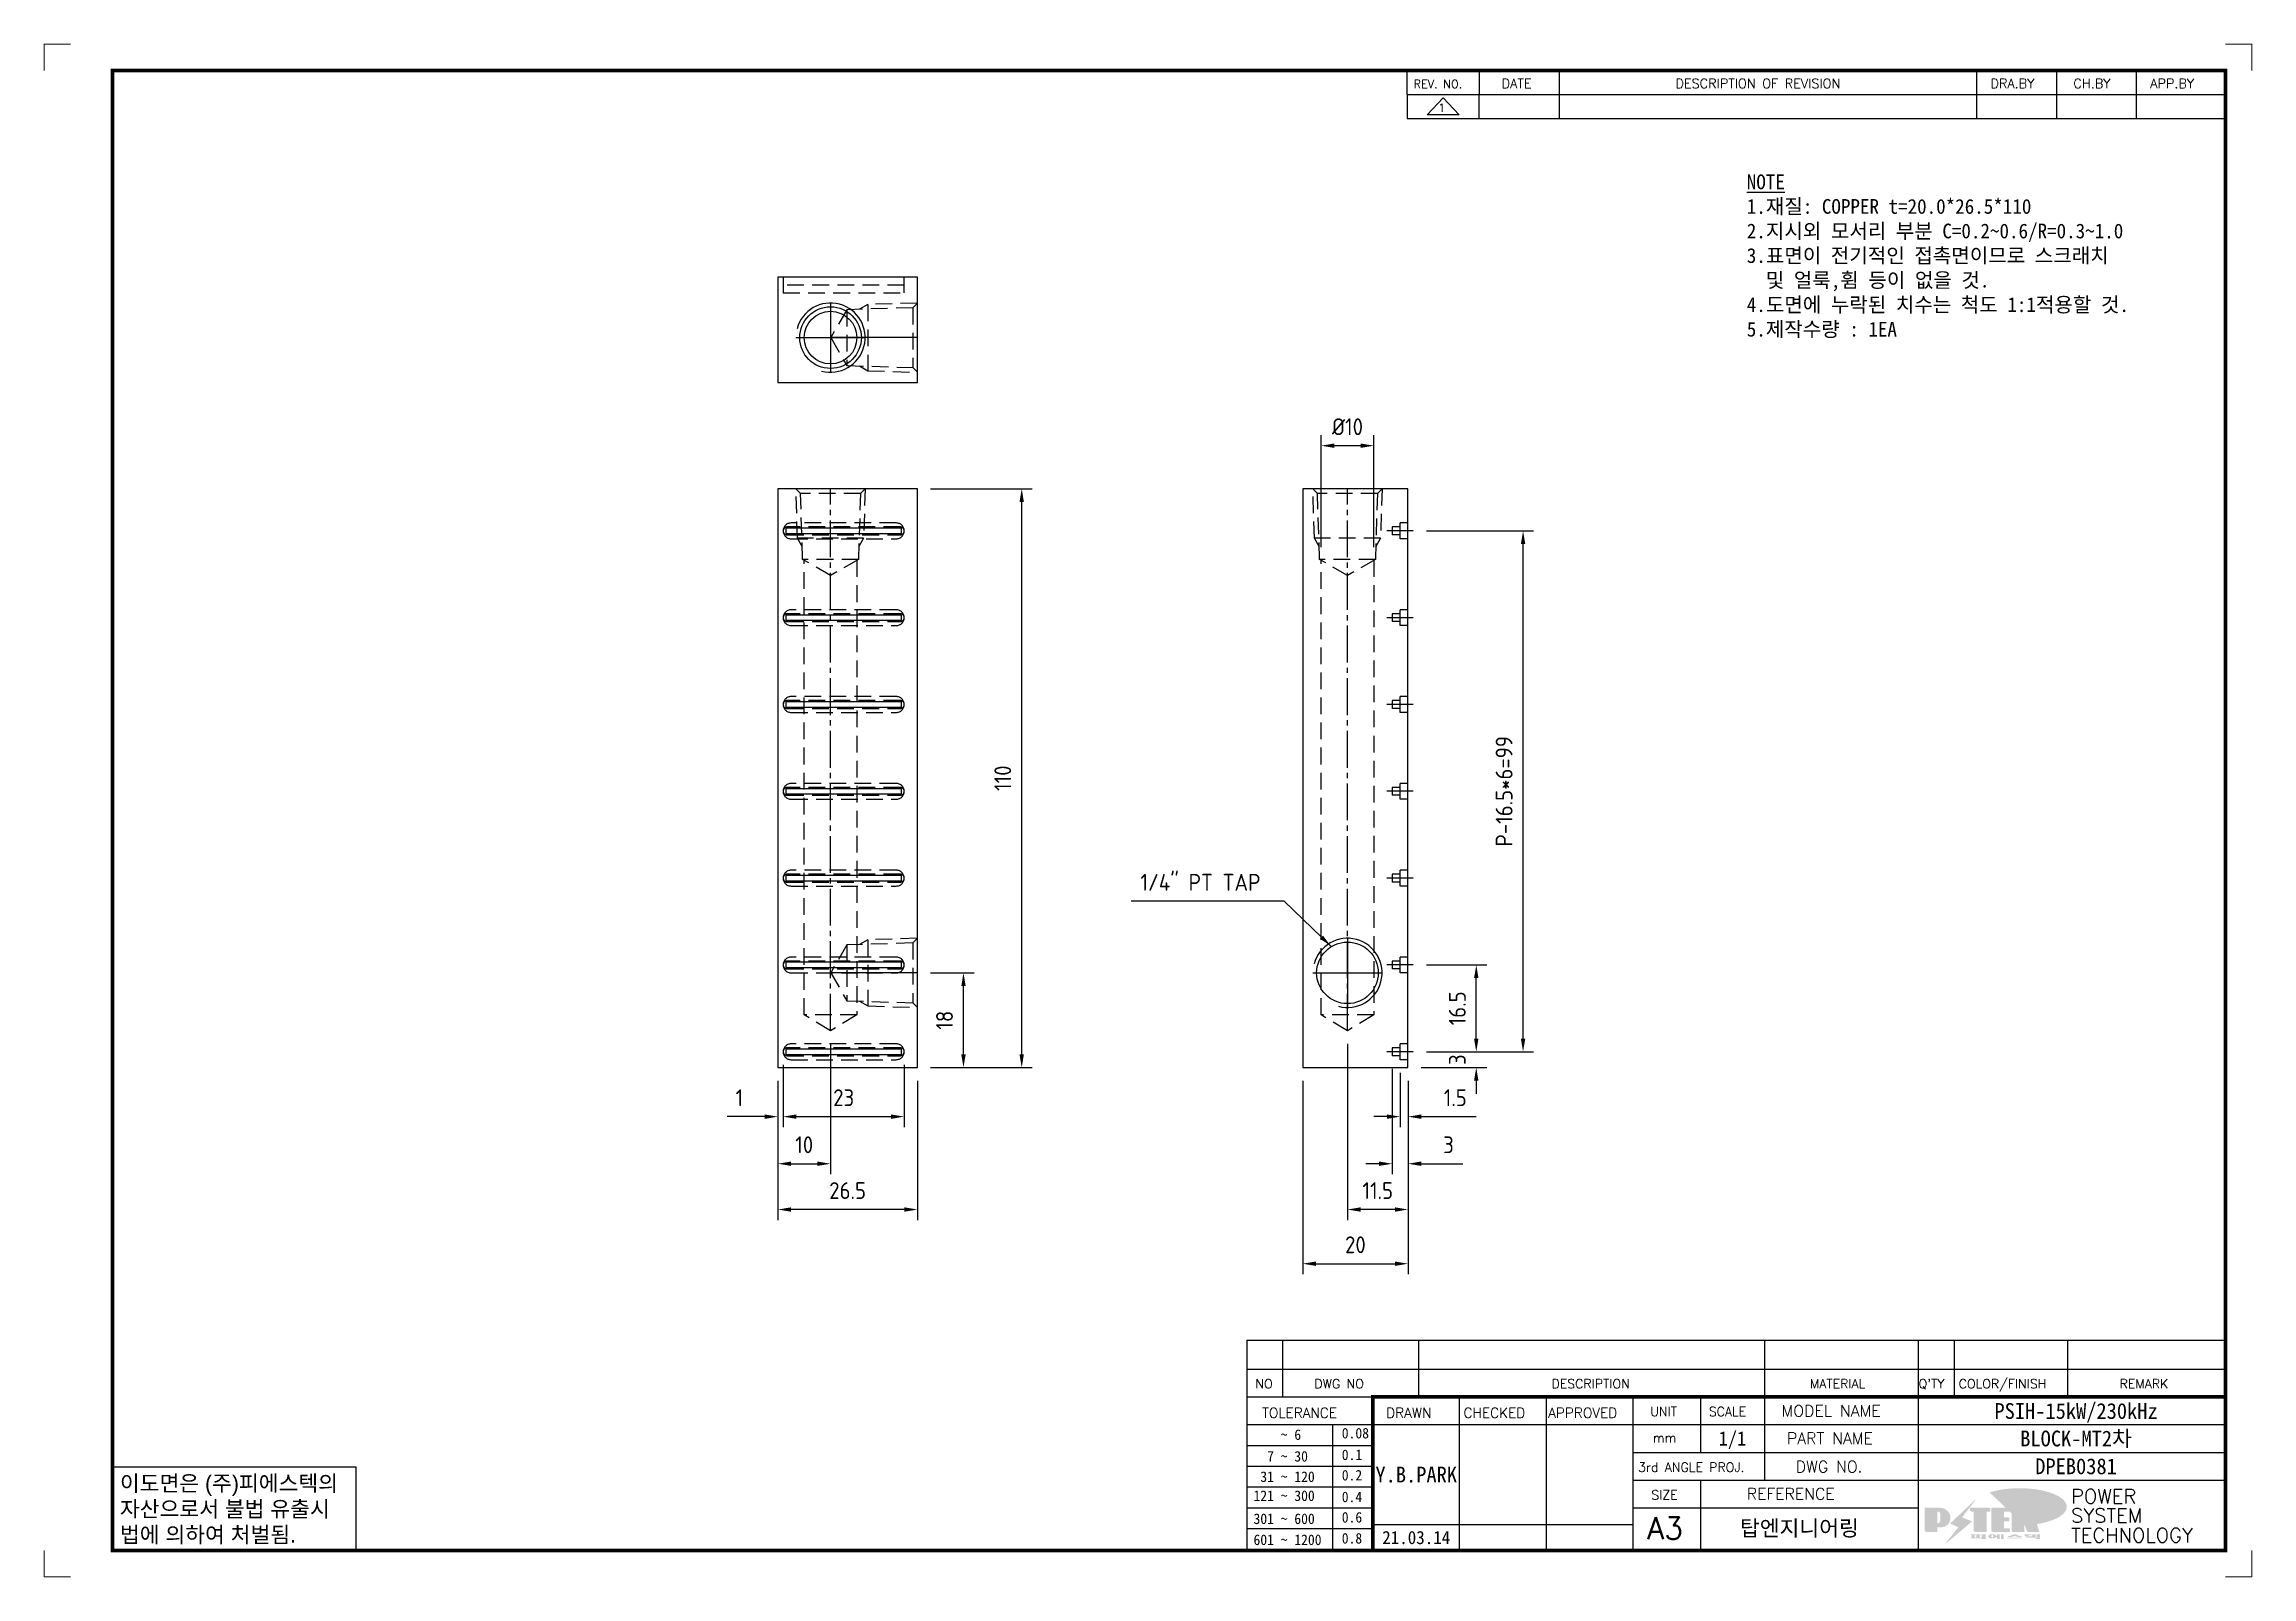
# Model space of a CAD drawing. Header units: millimetres. Extents: x -4251 to 2609, y -1673 to 4048.
# Drawn here: x -1132.1 to -712.6, y -818.5 to -527.2 of the extents above; entities that cross this region are included whole.
import ezdxf
from ezdxf.enums import TextEntityAlignment as Align

# ---------------------------------------------------------------- set-up
doc = ezdxf.new("R2010")
doc.units = ezdxf.units.MM
for name, pattern in [('CENTER', [50.8, 31.75, -6.35, 6.35, -6.35]), ('CENTER1', [10, 7, -1, 1, -1]), ('HIDDEN2', [4.7625, 3.175, -1.5875])]:
    doc.linetypes.add(name, pattern=pattern)
for name, color, linetype in [('______', 7, 'Continuous'), ('CENTER', 1, 'CENTER'), ('FORMAT-1', 7, 'Continuous'), ('line', 3, 'Continuous'), ('THIN', 3, 'Continuous')]:
    doc.layers.add(name, color=color, linetype=linetype)
doc.styles.add('h1', font='')
doc.styles.add('HAN', font='')
doc.styles.add('RC', font='simplex.shx')
doc.styles.add('ROMANT', font='simplex.shx')
doc.styles.add('RT', font='simplex.shx', dxfattribs={"oblique": 15})
doc.styles.get("Standard").update_dxf_attribs({"font": 'ISOCP.SHX', "bigfont": 'WHGTXT.SHX'})
doc.styles.get('h1').set_extended_font_data('New Gulim')
doc.styles.get('HAN').set_extended_font_data('GulimChe')
doc.dimstyles.new('PS-1', dxfattribs={"dimtxt": 3.2, "dimasz": 2.5, "dimexe": 2, "dimexo": 2.5, "dimgap": 2, "dimtad": 1, "dimtoh": 1, "dimrnd": 0.05, "dimzin": 12, "dimdsep": 46, "dimtxsty": 'Standard', "dimcen": 0, "dimclrt": 2, "dimazin": 3, "dimtfac": 1, "dimtofl": 0, "dimtmove": 0, "dimatfit": 3, "dimfxl": 0, "dimtolj": 1, "dimtzin": 0, "dimarcsym": 0})

msp = doc.modelspace()

# ---------------------------------------------------------------- texts
at = {"color": 2, "insert": (-808.6068, -551.9966, -0.0001), "char_height": 2.800095, "attachment_point": 1, "style": 'HAN'}
msp.add_mtext_dynamic_manual_height_columns('{\\LNOTE\\P}1.재질: COPPER t=20.0*26.5*110\\P2.지시외 모서리 부분 C=0.2~0.6/R=0.3~1.0\\P3.표면이 전기적인 접촉면이므로 스크래치\\P  및 얼룩,휨 등이 없을 것.\\P4.도면에 누락된 치수는 척도 1:1적용할 것.\\P{\\C1;5.제작수량 : 1EA}', width=794.617376, gutter_width=769.2954, heights=[449.7266], dxfattribs=at)
at = {"color": 2, "insert": (-901.004, -688.126, 0), "char_height": 3.2, "attachment_point": 9}
msp.add_mtext('\\A1;1/4" PT TAP', dxfattribs=at)

# ---------------------------------------------------------------- blocks, each defined once
blk = doc.blocks.new('*D402')
at = {"color": 0, "lineweight": -2}
for p, q in [((-991.71, -721.23), (-991.71, -733.06)), ((-992.71, -724.23), (-992.71, -733.06)), ((-995.21, -731.06), (-1002.35, -731.06)), ((-989.21, -731.06), (-986.71, -731.06))]:
    blk.add_line(p, q, dxfattribs=at)
at = {"color": 0}
for points in [[(-995.21, -730.64), (-995.21, -731.48), (-992.71, -731.06)], [(-989.21, -730.64), (-989.21, -731.48), (-991.71, -731.06)]]:
    blk.add_solid(points, dxfattribs=at)
at = {"layer": 'DEFPOINTS', "color": 0}
for p in [(-991.71, -718.73, 0), (-992.71, -721.73, 0), (-991.71, -731.06)]:
    blk.add_point(p, dxfattribs=at)
at = {"color": 2, "insert": (-1000.03, -727.46), "char_height": 3.2, "attachment_point": 5}
blk.add_mtext('\\A1;1', dxfattribs=at)
blk = doc.blocks.new('*D403')
at = {"color": 0, "lineweight": -2}
for p, q in [((-991.71, -721.23), (-991.71, -733.06)), ((-968.71, -721.23), (-968.71, -733.06)), ((-989.21, -731.06), (-971.21, -731.06))]:
    blk.add_line(p, q, dxfattribs=at)
at = {"color": 0}
for points in [[(-989.21, -730.64), (-989.21, -731.48), (-991.71, -731.06)], [(-971.21, -730.64), (-971.21, -731.48), (-968.71, -731.06)]]:
    blk.add_solid(points, dxfattribs=at)
at = {"layer": 'DEFPOINTS', "color": 0}
for p in [(-991.71, -718.73, 0), (-968.71, -718.73, 0), (-968.71, -731.06)]:
    blk.add_point(p, dxfattribs=at)
at = {"color": 2, "insert": (-980.21, -727.46), "char_height": 3.2, "attachment_point": 5}
blk.add_mtext('\\A1;23', dxfattribs=at)
blk = doc.blocks.new('*D404')
at = {"color": 0, "lineweight": -2}
for p, q in [((-982.71, -717.23), (-982.71, -742.01)), ((-992.71, -724.23), (-992.71, -742.01)), ((-990.21, -740.01), (-985.21, -740.01))]:
    blk.add_line(p, q, dxfattribs=at)
at = {"color": 0}
for points in [[(-990.21, -739.59), (-990.21, -740.42), (-992.71, -740.01)], [(-985.21, -739.59), (-985.21, -740.42), (-982.71, -740.01)]]:
    blk.add_solid(points, dxfattribs=at)
at = {"layer": 'DEFPOINTS', "color": 0}
for p in [(-982.71, -714.73, 0), (-992.71, -721.73, 0), (-982.71, -740.01)]:
    blk.add_point(p, dxfattribs=at)
at = {"color": 2, "insert": (-987.71, -736.41), "char_height": 3.2, "attachment_point": 5}
blk.add_mtext('\\A1;10', dxfattribs=at)
blk = doc.blocks.new('*D405')
at = {"color": 0, "lineweight": -2}
for p, q in [((-992.71, -724.23), (-992.71, -750.71)), ((-966.21, -724.23), (-966.21, -750.71)), ((-968.71, -748.71), (-990.21, -748.71))]:
    blk.add_line(p, q, dxfattribs=at)
at = {"color": 0}
for points in [[(-990.21, -748.29), (-990.21, -749.13), (-992.71, -748.71)], [(-968.71, -748.29), (-968.71, -749.13), (-966.21, -748.71)]]:
    blk.add_solid(points, dxfattribs=at)
at = {"layer": 'DEFPOINTS', "color": 0}
for p in [(-992.71, -721.73, 0), (-966.21, -721.73, 0), (-992.71, -748.71)]:
    blk.add_point(p, dxfattribs=at)
at = {"color": 2, "insert": (-979.46, -745.11), "char_height": 3.2, "attachment_point": 5}
blk.add_mtext('\\A1;26.5', dxfattribs=at)
blk = doc.blocks.new('re3')
at = {"color": 180}
for p, q in [((0, 0), (0, -4.55)), ((6.87, -0.64), (3.86, -3.91)), ((9.88, -3.91), (3.86, -3.91)), ((6.87, -0.64), (9.88, -3.91)), ((13.74, -4.55), (13.74, 0)), ((28.97, -4.55), (28.97, 0)), ((108.25, -4.55), (108.25, 0)), ((123.49, -4.55), (123.49, 0)), ((138.64, -4.55), (138.64, 0)), ((0, -4.55), (155.53, -4.55))]:
    blk.add_line(p, q, dxfattribs=at)
at = {"color": 2, "style": 'RC', "oblique": 15}
blk.add_attdef('REV.NO', text='', height=1.56, dxfattribs=at).set_placement((6.59, -2.56), align=Align.MIDDLE_CENTER)
blk.add_attdef('-1', text='', height=1.56, dxfattribs=at).set_placement((9.37, -1.66), align=Align.MIDDLE_LEFT)
at = {"color": 2, "style": 'HAN'}
for tag, p in [('REV.-DATE', (21.36, -2.28)), ('DRA.BY', (115.87, -2.28)), ('CH.BY', (131.07, -2.28)), ('APP.BY', (147.09, -2.28))]:
    blk.add_attdef(tag, text='', height=2.5, dxfattribs=at).set_placement(p, align=Align.MIDDLE_CENTER)
blk.add_attdef('DESCRIPTION-OF-REVISION', text='', height=2.5, dxfattribs=at).set_placement((31.61, -2.28), align=Align.MIDDLE_LEFT)
blk = doc.blocks.new('no3')
at = {"color": 180}
for p, q in [((0, 5.5), (0, 0)), ((0, 5.5), (186, 5.5)), ((6.79, 5.5), (6.79, 0)), ((32.74, 0.11), (32.74, 5.5)), ((98.4, 5.5), (98.4, 0)), ((127.61, 5.5), (127.61, 0)), ((134.43, 5.5), (134.43, 0)), ((155.98, 5.5), (155.98, 0))]:
    blk.add_line(p, q, dxfattribs=at)
at = {"color": 2, "style": 'HAN'}
for tag, p in [('PART-NO', (19.76, 2.75)), ('MATERIAL', (111.38, 2.75)), ("Q'TY", (131.02, 2.75)), ('COLOR/FINISH', (145.2, 2.75)), ('REMARK', (170.76, 2.75))]:
    blk.add_attdef(tag, text='', height=2.9, dxfattribs=at).set_placement(p, align=Align.MIDDLE_CENTER)
blk.add_attdef('DESCRIPTION', text='', height=2.9, dxfattribs=at).set_placement((34.51, 2.75), align=Align.MIDDLE_LEFT)
at = {"color": 2, "style": 'RT', "oblique": 15}
blk.add_attdef('NO', text='', height=1.74, dxfattribs=at).set_placement((3.38, 2.51), align=Align.MIDDLE_CENTER)
blk = doc.blocks.new('t3')
for p, q in [((0, 15.88), (46.25, 15.88)), ((0, 15.88), (0, 0)), ((46.25, 15.88), (46.25, 0)), ((0, 0), (46.25, 0))]:
    blk.add_line(p, q)
at = {"color": 1, "style": 'h1'}
for s, p in [('이도면은 (주)피에스텍의', (1.4, 11.29)), ('자산으로서 불법 유출시', (1.4, 6.41)), ('법에 의하여 처벌됨.', (1.4, 1.52))]:
    blk.add_text(s, height=3, dxfattribs=at).set_placement(p)
blk = doc.blocks.new('new LOGO')
at = {"layer": 'line'}
h = blk.add_hatch(color=1, dxfattribs=at)
h.paths.add_polyline_path([(41.5, 16.4), (54.3, 16.4, 1), (54.3, 82.9), (0, 82.9), (0, -0.1), (41.5, -0.1)])
h.paths.add_polyline_path([(41.5, 27.9), (41.5, 71.9), (43.6, 71.9, -0.414214), (54.6, 60.9), (54.6, 38.9, -0.414214), (43.6, 27.9)], flags=16)
h.paths.add_polyline_path([(214.7, 71.9), (227.5, 71.9), (227.5, 82.9), (159.7, 82.9), (159.7, 71.9), (172.5, 71.9), (172.5, -0.1), (214.7, -0.1)])
h.paths.add_polyline_path([(276, 37.4), (294.8, 37.4), (294.8, 49.1), (276, 49.1), (276, 71.9), (294.8, 71.9), (294.8, 82.9), (234.5, 82.9), (234.5, -0.1), (297, -0.1), (297, 10.9), (276, 10.9)])
h.paths.add_polyline_path([(347.2, 35.2), (359.7, -0.1), (400.5, -0.1), (379.6, 66.8), (399.7, 82.9), (380.6, 82.9), (347.2, 61.6), (347.2, 82.9), (305.5, 82.9), (305.5, -0.1), (347.2, -0.1)])
h = blk.add_hatch(color=250, dxfattribs=at)
h.paths.add_polyline_path([(44.5, 69.4), (46.6, 69.4, -0.129793), (52, 68, 0.221832), (43.6, 71.9), (41.5, 71.9), (41.5, 27.9), (43.6, 27.9, 0.02048), (44.5, 28)], flags=17)
h.paths.add_polyline_path([(44.5, 13.9), (57.3, 13.9, 0.72362), (77.1, 73.9, -0.679777), (54.3, 16.4), (41.5, 16.4), (41.5, -0.1), (3, -0.1), (3, -2.6), (44.5, -2.6)])
h.paths.add_polyline_path([(117.9, 14.2), (71.5, -44.4), (77.1, -39.6), (120.8, 15.6), (92, 28.9), (173.3, 106), (177.5, 111.4), (89.1, 27.6)])
h.paths.add_polyline_path([(162.7, 71.9), (162.7, 69.4), (172.5, 69.4), (172.5, 71.9)], flags=17)
h.paths.add_polyline_path([(217.7, 69.4), (230.5, 69.4), (230.5, 80.4), (227.5, 80.4), (227.5, 71.9), (214.7, 71.9), (214.7, -0.1), (175.5, -0.1), (175.5, -2.6), (217.7, -2.6)])
h.paths.add_polyline_path([(297.8, 46.6), (294.8, 46.6), (294.8, 37.4), (276, 37.4), (276, 10.9), (279, 10.9), (279, 34.9), (297.8, 34.9)])
h.paths.add_polyline_path([(300, 8.4), (297, 8.4), (297, -0.1), (237.5, -0.1), (237.5, -2.6), (300, -2.6)])
h.paths.add_polyline_path([(297.8, 80.4), (294.8, 80.4), (294.8, 71.9), (276, 71.9), (276, 49.1), (279, 49.1), (279, 69.4), (297.8, 69.4)])
h.paths.add_polyline_path([(350.2, 80.4), (347.2, 80.4), (347.2, 61.6), (350.2, 63.5)])
h.paths.add_polyline_path([(350.2, 26.7), (347.2, 35.2), (347.2, -0.1), (308.5, -0.1), (308.5, -2.6), (350.2, -2.6)])
h.paths.add_polyline_path([(402.7, 80.4), (396.5, 80.4), (379.6, 66.8), (400.5, -0.1), (361.8, -0.1), (362.7, -2.6), (403.5, -2.6), (382.6, 64.3)])
blk.add_hatch(color=5, dxfattribs=at).paths.add_polyline_path([(166.3, 35), (131, 49), (180.4, 112.7), (92, 28.9), (120.8, 15.6), (74.4, -43)])
h = blk.add_hatch(color=253, dxfattribs=at)
edge = h.paths.add_edge_path()
edge.add_ellipse((333.9, 86.4), major_axis=(-165.9, 0), ratio=0.39426, start_angle=111.51268, end_angle=334.46902)
edge.add_ellipse((314.1, 81.2), major_axis=(-153.7, 0), ratio=0.40699, start_angle=121.30662, end_angle=327.74369, ccw=False)
edge.add_line((394, 27.8), (394.7, 25.6))
h = blk.add_hatch(color=250, dxfattribs=at)
edge = h.paths.add_edge_path()
edge.add_ellipse((237.8, -17.6), major_axis=(-14.3, 0), ratio=0.526336, start_angle=192.2456, end_angle=269.07481)
edge.add_line((238.1, -10.1), (237.6, -10.1))
edge.add_ellipse((237.8, -17.6), major_axis=(-14.3, 0), ratio=0.526336, start_angle=270.92519, end_angle=449.07481)
edge.add_line((237.6, -25.1), (238.1, -25.1))
edge.add_ellipse((237.8, -17.6), major_axis=(-14.3, 0), ratio=0.526336, start_angle=450.92519, end_angle=527.7544)
edge.add_line((251.7, -19.2), (254.1, -19.2))
edge.add_line((254.1, -19.2), (254.1, -27.1))
edge.add_line((254.1, -27.1), (263.1, -27.1))
edge.add_line((263.1, -27.1), (263.1, -10.1))
edge.add_line((263.1, -10.1), (254.1, -10.1))
edge.add_line((254.1, -10.1), (254.1, -16))
edge.add_line((254.1, -16), (251.7, -16))
h.paths.add_polyline_path([(241, -16.4), (241, -18.7, -1), (234.4, -18.7), (234.4, -16.4, -1)], flags=16)
h.paths.add_polyline_path([(278.2, -10.1), (268.1, -10.1), (268.1, -27.1), (278.2, -27.1)])
h.paths.add_polyline_path([(310.3, -10.1), (310.3, -11.1, -0.157169), (289.3, -17.5), (294, -19.9, 0.128407), (316.3, -15.9, 0.128407), (338.6, -19.9), (343.3, -17.5, -0.157169), (322.2, -11.1), (322.2, -10.1)])
h.paths.add_polyline_path([(342.1, -25.1), (342.1, -22.3), (290.4, -22.3), (290.4, -25.1)])
h.paths.add_polyline_path([(352, -10.1), (352, -16.2, 0.414214), (354, -18.2), (378.7, -18.2), (378.7, -19.6), (390.2, -19.6), (390.2, -10.1), (378.7, -10.1), (378.7, -13.6), (374.7, -13.6), (374.7, -15.1), (378.7, -15.1), (378.7, -16.2), (364.7, -16.2), (364.7, -15.1), (371.2, -15.1), (371.2, -13.6), (364.7, -13.6), (364.7, -12.6), (374.7, -12.6), (374.7, -10.1)])
h.paths.add_polyline_path([(393.8, -10.1), (393.8, -19.6), (405, -19.6), (405, -10.1)])
h.paths.add_polyline_path([(405, -27.1), (405, -20.9), (356.8, -20.9), (356.8, -23), (391.8, -23), (391.8, -27.1)])
h.paths.add_polyline_path([(200.4, -10.1), (200.4, -22.3), (193.2, -22.3), (193.2, -12.6), (196.6, -12.6), (196.6, -10.1), (161, -10.1), (161, -12.6), (164.5, -12.6), (164.5, -22.3), (161, -22.3), (161, -25.1), (200.4, -25.1), (200.4, -27.1), (213.9, -27.1), (213.9, -10.1)])
h.paths.add_polyline_path([(182, -12.6), (175.6, -12.6), (175.6, -22.3), (182, -22.3)], flags=17)
blk = doc.blocks.new('format-3')
at = {"color": 3, "lineweight": 9}
for p, q in [((0, 286.3), (0, 291.3)), ((5, 291.3), (0, 291.3)), ((414.5, 291.3), (419.5, 291.3)), ((419.5, 286.3), (419.5, 291.3)), ((0, 5), (0, 0)), ((419.5, 5), (419.5, 0)), ((5, 0), (0, 0)), ((414.5, 0), (419.5, 0))]:
    blk.add_line(p, q, dxfattribs=at)
at = {"color": 180}
for p, q in [((258.97, 281.75), (258.97, 286.3)), ((272.71, 281.75), (272.71, 286.3)), ((287.94, 281.75), (287.94, 286.3)), ((367.22, 281.75), (367.22, 286.3)), ((382.45, 281.75), (382.45, 286.3)), ((397.61, 281.75), (397.61, 286.3)), ((258.97, 281.75), (414.5, 281.75)), ((228.5, 39.49), (228.5, 5)), ((228.5, 39.49), (414.5, 39.49)), ((235.29, 39.49), (235.29, 34.21)), ((261.24, 34.21), (261.24, 39.49)), ((326.9, 39.49), (326.9, 34.21)), ((356.11, 39.49), (356.11, 34.21)), ((362.93, 39.49), (362.93, 34.21)), ((384.48, 39.49), (384.48, 34.21)), ((228.5, 34.21), (252.48, 34.21)), ((268.96, 5), (268.96, 34.21)), ((285.45, 5), (285.45, 34.21)), ((301.94, 5), (301.94, 34.21)), ((314.72, 34.21), (314.72, 23.65)), ((326.9, 34.21), (326.9, 18.37)), ((356.11, 34.21), (356.11, 5)), ((228.5, 28.93), (252.48, 28.93)), ((244.89, 5.23), (244.89, 28.93)), ((252.48, 28.93), (414.5, 28.93)), ((228.5, 24.98), (252.48, 24.98)), ((228.5, 21.03), (252.48, 21.03)), ((301.94, 23.65), (414.5, 23.65)), ((228.5, 17.08), (252.48, 17.08)), ((301.94, 18.37), (414.5, 18.37)), ((314.72, 18.37), (314.72, 5)), ((228.5, 13.13), (252.48, 13.13)), ((301.94, 13.09), (356.11, 13.09)), ((228.5, 9.18), (252.48, 9.18)), ((252.48, 9.95), (301.94, 9.95))]:
    blk.add_line(p, q, dxfattribs=at)
at = {"const_width": 0.7}
blk.add_lwpolyline([(252.48, 5), (252.48, 34.21), (414.5, 34.21)], dxfattribs=at)
at = {"layer": 'FORMAT-1', "const_width": 0.7}
blk.add_lwpolyline([(13, 5), (13, 286.3), (414.5, 286.3), (414.5, 5)], close=True, dxfattribs=at)
blk.add_blockref('t3', (13, 5))
at = {"xscale": 0.05400000000000027, "yscale": 0.05400000000000027, "zscale": 0.05400000000000027}
blk.add_blockref('new LOGO', (357.35, 8.65), dxfattribs=at)
at = {"color": 2}
for s, height, style, p in [('REV. NO.', 1.56, 'RC', (260.23, 282.95)), ('DATE', 1.788, 'RC', (276.95, 282.94)), ('DESCRIPTION OF REVISION', 1.7875, 'RC', (309.98, 282.94)), ('DRA.BY', 1.788, 'RC', (369.83, 282.94)), ('CH.BY', 1.788, 'RC', (385.59, 282.94)), ('APP.BY', 1.788, 'RC', (400.18, 282.94)), ('COLOR/FINISH', 1.7424, 'RC', (363.8, 35.83)), ('NO', 1.742, 'RC', (230.16, 35.83)), ('DWG NO', 1.742, 'RC', (241.36, 35.83)), ('DESCRIPTION', 1.7424, 'RC', (286.43, 35.83)), ('MATERIAL', 1.742, 'RC', (335.52, 35.83)), ("Q'TY", 1.742, 'RC', (356.17, 35.83)), ('REMARK', 1.742, 'RC', (394.37, 35.83)), (' TOLERANCE', 1.9, 'RC', (230.11, 30.22)), ('DRAWN', 1.9, 'RC', (255, 30.22)), ('CHECKED', 1.9, 'RC', (269.71, 30.22)), ('APPROVED', 1.9, 'RC', (285.8, 30.22)), ('UNIT', 1.742, 'RC', (305.19, 30.55)), ('SCALE', 1.742, 'RC', (316.32, 30.55)), ('MODEL NAME', 2.178, 'RC', (330.12, 30.46)), ('    ~ 6', 2, 'HAN', (229.8, 26.03)), ('0.08', 2, 'HAN', (246.57, 26.31)), ('mm', 1.742, 'RC', (305.67, 25.56)), ('PART NAME', 2.178, 'RC', (331.17, 25.24)), ('  7 ~ 30', 2, 'HAN', (229.8, 21.91)), ('0.1', 2, 'HAN', (246.57, 22.2)), ('3rd ANGLE PROJ.', 1.7424, 'RC', (302.87, 19.97)), ('DWG NO.', 2.178, 'RC', (332.84, 19.85)), (' 31 ~ 120', 2, 'HAN', (229.8, 18.04)), ('0.2', 2, 'HAN', (246.57, 18.32)), ('REFERENCE', 2.178, 'RC', (323.52, 14.69)), ('121 ~ 300', 2, 'HAN', (229.8, 14.42)), ('0.4', 2, 'HAN', (246.57, 14.2)), ('SIZE', 1.742, 'RC', (305.39, 14.71)), ('301 ~ 600', 2, 'HAN', (229.8, 10.04)), ('0.6', 2, 'HAN', (246.57, 10.32)), ('601 ~ 1200', 2, 'HAN', (229.8, 6.05)), ('0.8', 2, 'HAN', (246.57, 6.33))]:
    blk.add_text(s, height=height, dxfattribs=dict(at, style=style)).set_placement(p)
at = {"style": 'ROMANT'}
for s, p in [('SYSTEM', (385.15, 10.31)), ('POWER', (385.15, 13.96)), ('TECHNOLOGY', (385.15, 6.56))]:
    blk.add_text(s, height=2.7, dxfattribs=at).set_placement(p)
at = {"color": 2, "lineweight": 25, "style": 'RC'}
blk.add_text('A3', height=4.182, dxfattribs=at).set_placement((304.61, 7.14))
at = {"style": 'HAN'}
for tag, height, p in [('MODEL-NAME', 3, (386.1, 31.53)), ('SCALE', 2.7, (320.81, 26.29)), ('PART-NAME', 3, (386.1, 26.29)), ('CH-BY', 3, (277.21, 19.44)), ('DWG-NO', 3, (386.1, 21.01)), ('DRA-BY', 3, (260.72, 19.44)), ('APP-BY', 3, (293.7, 19.44)), ('DRA-DATE', 2.5, (260.72, 7.47)), ('CH-DATE', 2.5, (277.21, 7.47)), ('APP-DATE', 2.5, (293.7, 7.47)), ('관련업체', 3, (333.52, 9.26))]:
    blk.add_attdef(tag, text='', height=height, dxfattribs=at).set_placement(p, align=Align.MIDDLE_CENTER)
blk = doc.blocks.new('*D406')
at = {"color": 0, "lineweight": -2}
for p, q in [((-860.01, -716.23), (-860.01, -713.73)), ((-869.48, -718.73), (-858.01, -718.73)), ((-870.48, -721.73), (-858.01, -721.73)), ((-860.01, -724.23), (-860.01, -726.73))]:
    blk.add_line(p, q, dxfattribs=at)
at = {"color": 0}
for points in [[(-860.43, -716.23), (-859.59, -716.23), (-860.01, -718.73)], [(-860.43, -724.23), (-859.59, -724.23), (-860.01, -721.73)]]:
    blk.add_solid(points, dxfattribs=at)
at = {"layer": 'DEFPOINTS', "color": 0}
for p in [(-871.98, -718.73, 0), (-860.01, -718.73), (-872.98, -721.73, 0)]:
    blk.add_point(p, dxfattribs=at)
at = {"color": 2, "insert": (-863.61, -720.23), "char_height": 3.2, "attachment_point": 5, "rotation": 90}
blk.add_mtext('\\A1;3', dxfattribs=at)
blk = doc.blocks.new('*D407')
at = {"color": 0, "lineweight": -2}
for p, q in [((-869.48, -702.23), (-858.01, -702.23)), ((-860.01, -716.23), (-860.01, -704.73)), ((-869.48, -718.73), (-858.01, -718.73))]:
    blk.add_line(p, q, dxfattribs=at)
at = {"color": 0}
for points in [[(-860.43, -704.73), (-859.59, -704.73), (-860.01, -702.23)], [(-860.43, -716.23), (-859.59, -716.23), (-860.01, -718.73)]]:
    blk.add_solid(points, dxfattribs=at)
at = {"layer": 'DEFPOINTS', "color": 0}
for p in [(-871.98, -702.23, 0), (-860.01, -702.23), (-871.98, -718.73, 0)]:
    blk.add_point(p, dxfattribs=at)
at = {"color": 2, "insert": (-863.61, -710.48), "char_height": 3.2, "attachment_point": 5, "rotation": 90}
blk.add_mtext('\\A1;16.5', dxfattribs=at)
blk = doc.blocks.new('*D408')
at = {"color": 0, "lineweight": -2}
for p, q in [((-869.48, -619.73), (-849.12, -619.73)), ((-851.12, -716.23), (-851.12, -622.23)), ((-869.48, -718.73), (-849.12, -718.73))]:
    blk.add_line(p, q, dxfattribs=at)
at = {"color": 0}
for points in [[(-851.53, -622.23), (-850.7, -622.23), (-851.12, -619.73)], [(-851.53, -716.23), (-850.7, -716.23), (-851.12, -718.73)]]:
    blk.add_solid(points, dxfattribs=at)
at = {"layer": 'DEFPOINTS', "color": 0}
for p in [(-871.98, -619.73, 0), (-851.12, -619.73), (-871.98, -718.73, 0)]:
    blk.add_point(p, dxfattribs=at)
at = {"color": 2, "insert": (-854.72, -669.23), "char_height": 3.2, "attachment_point": 5, "rotation": 90}
blk.add_mtext('\\A1;P-16.5*6=99', dxfattribs=at)
blk = doc.blocks.new('*D409')
at = {"color": 0, "lineweight": -2}
for p, q in [((-874.48, -722.73), (-874.48, -733.06)), ((-872.98, -724.23), (-872.98, -733.06)), ((-876.98, -731.06), (-879.48, -731.06)), ((-870.48, -731.06), (-860.01, -731.06))]:
    blk.add_line(p, q, dxfattribs=at)
at = {"color": 0}
for points in [[(-876.98, -730.64), (-876.98, -731.48), (-874.48, -731.06)], [(-870.48, -730.64), (-870.48, -731.48), (-872.98, -731.06)]]:
    blk.add_solid(points, dxfattribs=at)
at = {"layer": 'DEFPOINTS', "color": 0}
for p in [(-874.48, -720.23, 0), (-872.98, -721.73, 0), (-874.48, -731.06)]:
    blk.add_point(p, dxfattribs=at)
at = {"color": 2, "insert": (-864, -727.46), "char_height": 3.2, "attachment_point": 5}
blk.add_mtext('\\A1;1.5', dxfattribs=at)
blk = doc.blocks.new('*D410')
at = {"color": 0, "lineweight": -2}
for p, q in [((-875.98, -721.98), (-875.98, -742.01)), ((-872.98, -724.23), (-872.98, -742.01)), ((-878.48, -740.01), (-880.98, -740.01)), ((-870.48, -740.01), (-862.57, -740.01))]:
    blk.add_line(p, q, dxfattribs=at)
at = {"color": 0}
for points in [[(-878.48, -739.59), (-878.48, -740.42), (-875.98, -740.01)], [(-870.48, -739.59), (-870.48, -740.42), (-872.98, -740.01)]]:
    blk.add_solid(points, dxfattribs=at)
at = {"layer": 'DEFPOINTS', "color": 0}
for p in [(-875.98, -719.48, 0), (-872.98, -721.73, 0), (-872.98, -740.01)]:
    blk.add_point(p, dxfattribs=at)
at = {"color": 2, "insert": (-865.28, -736.41), "char_height": 3.2, "attachment_point": 5}
blk.add_mtext('\\A1;3', dxfattribs=at)
blk = doc.blocks.new('*D411')
at = {"color": 0, "lineweight": -2}
for p, q in [((-884.48, -717.23), (-884.48, -750.71)), ((-872.98, -724.23), (-872.98, -750.71)), ((-875.48, -748.71), (-881.98, -748.71))]:
    blk.add_line(p, q, dxfattribs=at)
at = {"color": 0}
for points in [[(-881.98, -748.29), (-881.98, -749.13), (-884.48, -748.71)], [(-875.48, -748.29), (-875.48, -749.13), (-872.98, -748.71)]]:
    blk.add_solid(points, dxfattribs=at)
at = {"layer": 'DEFPOINTS', "color": 0}
for p in [(-884.48, -714.73, 0), (-872.98, -721.73, 0), (-884.48, -748.71)]:
    blk.add_point(p, dxfattribs=at)
at = {"color": 2, "insert": (-878.73, -745.11), "char_height": 3.2, "attachment_point": 5}
blk.add_mtext('\\A1;11.5', dxfattribs=at)
blk = doc.blocks.new('*D412')
at = {"color": 0, "lineweight": -2}
for p, q in [((-892.98, -724.23), (-892.98, -761.01)), ((-872.98, -724.23), (-872.98, -761.01)), ((-890.48, -759.01), (-875.48, -759.01))]:
    blk.add_line(p, q, dxfattribs=at)
at = {"color": 0}
for points in [[(-890.48, -758.59), (-890.48, -759.43), (-892.98, -759.01)], [(-875.48, -758.59), (-875.48, -759.43), (-872.98, -759.01)]]:
    blk.add_solid(points, dxfattribs=at)
at = {"layer": 'DEFPOINTS', "color": 0}
for p in [(-892.98, -721.73, 0), (-872.98, -721.73, 0), (-872.98, -759.01)]:
    blk.add_point(p, dxfattribs=at)
at = {"color": 2, "insert": (-882.98, -755.41), "char_height": 3.2, "attachment_point": 5}
blk.add_mtext('\\A1;20', dxfattribs=at)
blk = doc.blocks.new('*D413')
at = {"color": 0, "lineweight": -2}
for p, q in [((-963.71, -703.73), (-955.45, -703.73)), ((-957.45, -719.23), (-957.45, -706.23)), ((-963.71, -721.73), (-955.45, -721.73))]:
    blk.add_line(p, q, dxfattribs=at)
at = {"color": 0}
for points in [[(-957.86, -706.23), (-957.03, -706.23), (-957.45, -703.73)], [(-957.86, -719.23), (-957.03, -719.23), (-957.45, -721.73)]]:
    blk.add_solid(points, dxfattribs=at)
at = {"layer": 'DEFPOINTS', "color": 0}
for p in [(-966.21, -703.73), (-957.45, -703.73), (-966.21, -721.73)]:
    blk.add_point(p, dxfattribs=at)
at = {"color": 2, "insert": (-961.05, -712.73), "char_height": 3.2, "attachment_point": 5, "rotation": 90}
blk.add_mtext('\\A1;18', dxfattribs=at)
blk = doc.blocks.new('*D414')
at = {"color": 0, "lineweight": -2}
for p, q in [((-963.71, -611.73), (-944.38, -611.73)), ((-946.38, -719.23), (-946.38, -614.23)), ((-963.71, -721.73), (-944.38, -721.73))]:
    blk.add_line(p, q, dxfattribs=at)
at = {"color": 0}
for points in [[(-946.8, -614.23), (-945.97, -614.23), (-946.38, -611.73)], [(-946.8, -719.23), (-945.97, -719.23), (-946.38, -721.73)]]:
    blk.add_solid(points, dxfattribs=at)
at = {"layer": 'DEFPOINTS', "color": 0}
for p in [(-966.21, -611.73), (-946.38, -611.73), (-966.21, -721.73)]:
    blk.add_point(p, dxfattribs=at)
at = {"color": 2, "insert": (-949.98, -666.73), "char_height": 3.2, "attachment_point": 5, "rotation": 90}
blk.add_mtext('\\A1;110', dxfattribs=at)
blk = doc.blocks.new('*D415')
at = {"color": 0, "lineweight": -2}
for p, q in [((-889.48, -622.82), (-889.48, -601.54)), ((-881.98, -603.54), (-886.98, -603.54)), ((-879.48, -622.82), (-879.48, -601.54))]:
    blk.add_line(p, q, dxfattribs=at)
at = {"color": 0}
for points in [[(-886.98, -603.12), (-886.98, -603.96), (-889.48, -603.54)], [(-881.98, -603.12), (-881.98, -603.96), (-879.48, -603.54)]]:
    blk.add_solid(points, dxfattribs=at)
at = {"layer": 'DEFPOINTS', "color": 0}
for p in [(-889.48, -603.54), (-889.48, -625.32), (-879.48, -625.32)]:
    blk.add_point(p, dxfattribs=at)
at = {"color": 2, "insert": (-884.48, -599.94), "char_height": 3.2, "attachment_point": 5}
blk.add_mtext('\\A1;%%C10', dxfattribs=at)

# ---------------------------------------------------------------- dimensions: what is measured, and where the dimension line sits
for base, p1, p2, angle, text, picture, middle in [((-889.4845, -603.5397), (-879.4845, -625.3159), (-889.4845, -625.3159), 180, '%%C<>', '*D415', (-884.4845, -599.9397)), ((-851.1177, -619.7304, 0), (-871.9845, -718.7304), (-871.9845, -619.7304), 90, 'P-16.5*6=<>', '*D408', (-854.7177, -669.2304, 0))]:
    dim = msp.add_linear_dim(base=base, p1=p1, p2=p2, angle=angle, text=text, dimstyle='PS-1')
    dim.commit()
    dim.dimension.update_dxf_attribs({"geometry": picture, "text_midpoint": middle})
for base, p1, p2, angle, picture, middle in [((-946.3833, -611.7304), (-966.2124, -721.7304), (-966.2124, -611.7304), 90, '*D414', (-949.9833, -666.7304)), ((-957.4466, -703.7304), (-966.2124, -721.7304), (-966.2124, -703.7304), 90, '*D413', (-961.0466, -712.7304)), ((-860.0095, -702.2304, 0), (-871.9845, -718.7304), (-871.9845, -702.2304), 90, '*D407', (-863.6095, -710.4804, 0)), ((-982.7124, -740.0078, 0), (-992.7124, -721.7304), (-982.7124, -714.7347), 0, '*D404', (-987.7124, -736.4078, 0)), ((-884.4845, -748.7106, 0), (-872.9845, -721.7304), (-884.4845, -714.7347), 0, '*D411', (-878.7345, -745.1106, 0)), ((-872.9845, -740.0078, 0), (-875.9845, -719.4804), (-872.9845, -721.7304), 0, '*D410', (-865.2782, -736.4078, 0)), ((-992.7124, -748.7106, 0), (-966.2124, -721.7304), (-992.7124, -721.7304), 0, '*D405', (-979.4624, -745.1103, 0)), ((-872.9845, -759.0088, 0), (-892.9845, -721.7304), (-872.9845, -721.7304), 0, '*D412', (-882.9845, -755.4085, 0))]:
    dim = msp.add_linear_dim(base=base, p1=p1, p2=p2, angle=angle, dimstyle='PS-1')
    dim.commit()
    dim.dimension.update_dxf_attribs({"geometry": picture, "text_midpoint": middle})
for base, p1, p2, angle, picture, middle in [((-860.0095, -718.7304, 0), (-872.9845, -721.7304), (-871.9845, -718.7304), 90, '*D406', (-860.0095, -720.2304, 0)), ((-991.7124, -731.0587, 0), (-992.7124, -721.7304), (-991.7124, -718.7304), 0, '*D402', (-1000.0324, -731.0587, 0)), ((-874.4845, -731.0587, 0), (-872.9845, -721.7304), (-874.4845, -720.2304), 0, '*D409', (-863.9982, -731.0587, 0))]:
    dim = msp.add_linear_dim(base=base, p1=p1, p2=p2, angle=angle, dimstyle='PS-1')
    dim.commit()
    dim.dimension.update_dxf_attribs({"geometry": picture, "text_midpoint": middle, "dimtype": 160})
dim = msp.add_linear_dim(base=(-968.7124, -731.0587, 0), p1=(-991.7124, -718.7304), p2=(-968.7124, -718.7304), angle=0, dimstyle='PS-1', override={"dimtmove": 1})
dim.commit()
dim.dimension.update_dxf_attribs({"geometry": '*D403', "text_midpoint": (-980.2124, -727.4584, 0)})

# ---------------------------------------------------------------- linework, layer by layer
at = {"color": 1, "linetype": 'CENTER1'}
for p, q in [((-982.7124, -714.7347), (-982.7124, -611.7304)), ((-884.4845, -714.7347), (-884.4845, -611.7304)), ((-871.9845, -619.7304), (-876.9845, -619.7304)), ((-871.9845, -636.2304), (-876.9845, -636.2304)), ((-871.9845, -652.7304), (-876.9845, -652.7304)), ((-871.9845, -669.2304), (-876.9845, -669.2304)), ((-871.9845, -685.7304), (-876.9845, -685.7304)), ((-871.9845, -702.2304), (-876.9845, -702.2304)), ((-871.9845, -718.7304), (-876.9845, -718.7304))]:
    msp.add_line(p, q, dxfattribs=at)
at = {"color": 1}
for points in [[(-992.7124, -571.5038), (-992.7124, -591.5038), (-966.2124, -591.5038), (-966.2124, -571.5038)], [(-992.7124, -611.7304), (-992.7124, -721.7304), (-966.2124, -721.7304), (-966.2124, -611.7304)], [(-872.9845, -721.7304), (-872.9845, -611.7304), (-892.9845, -611.7304), (-892.9845, -721.7304)]]:
    msp.add_lwpolyline(points, close=True, dxfattribs=at)
at = {"color": 250}
for points in [[(-991.2124, -620.2304), (-969.2124, -620.2304), (-969.2124, -619.2304), (-991.2124, -619.2304)], [(-991.2124, -636.7304), (-969.2124, -636.7304), (-969.2124, -635.7304), (-991.2124, -635.7304)], [(-991.2124, -653.2304), (-969.2124, -653.2304), (-969.2124, -652.2304), (-991.2124, -652.2304)], [(-991.2124, -669.7304), (-969.2124, -669.7304), (-969.2124, -668.7304), (-991.2124, -668.7304)], [(-991.2124, -686.2304), (-969.2124, -686.2304), (-969.2124, -685.2304), (-991.2124, -685.2304)], [(-991.2124, -702.7304), (-969.2124, -702.7304), (-969.2124, -701.7304), (-991.2124, -701.7304)], [(-991.2124, -719.2304), (-969.2124, -719.2304), (-969.2124, -718.2304), (-991.2124, -718.2304)]]:
    msp.add_lwpolyline(points, close=True, dxfattribs=at)
for centre in [(-982.7124, -583.0038), (-884.4845, -703.7304)]:
    msp.add_circle(centre, 5.8549)
at = {"color": 1}
msp.add_circle((-982.7124, -583.0038), 5, dxfattribs=at)
at = {"layer": '______', "color": 2, "linetype": 'HIDDEN2'}
for p, q in [((-991.7124, -571.5038), (-991.7124, -573.0038)), ((-991.7124, -573.0038), (-991.7124, -574.5038)), ((-968.7124, -573.0038), (-991.7124, -573.0038)), ((-991.7124, -574.5038), (-968.7124, -574.5038)), ((-968.7124, -574.5038), (-968.7124, -571.5038)), ((-979.6228, -577.7005), (-979.6228, -588.3071)), ((-975.6124, -576.719), (-975.6124, -589.2885)), ((-874.4845, -618.9804), (-875.9845, -618.9804)), ((-875.9845, -618.9804), (-875.9845, -620.4804)), ((-874.4845, -620.4804), (-875.9845, -620.4804)), ((-874.4845, -621.2304), (-874.4845, -618.2304)), ((-872.9845, -618.2304), (-874.4845, -618.2304)), ((-976.4277, -621.1304), (-988.9972, -621.1304)), ((-878.1997, -621.1304), (-890.7692, -621.1304)), ((-872.9845, -621.2304), (-874.4845, -621.2304)), ((-977.4091, -625.1408), (-988.0157, -625.1408)), ((-879.1812, -625.1408), (-889.7878, -625.1408)), ((-875.9845, -635.4804), (-875.9845, -636.9804)), ((-874.4845, -635.4804), (-875.9845, -635.4804)), ((-874.4845, -636.9804), (-875.9845, -636.9804)), ((-874.4845, -637.7304), (-874.4845, -634.7304)), ((-872.9845, -634.7304), (-874.4845, -634.7304)), ((-872.9845, -637.7304), (-874.4845, -637.7304)), ((-874.4845, -651.9804), (-875.9845, -651.9804)), ((-875.9845, -651.9804), (-875.9845, -653.4804)), ((-874.4845, -653.4804), (-875.9845, -653.4804)), ((-874.4845, -654.2304), (-874.4845, -651.2304)), ((-872.9845, -651.2304), (-874.4845, -651.2304)), ((-872.9845, -654.2304), (-874.4845, -654.2304)), ((-875.9845, -668.4804), (-875.9845, -669.9804)), ((-874.4845, -668.4804), (-875.9845, -668.4804)), ((-874.4845, -669.9804), (-875.9845, -669.9804)), ((-874.4845, -670.7304), (-874.4845, -667.7304)), ((-872.9845, -667.7304), (-874.4845, -667.7304)), ((-872.9845, -670.7304), (-874.4845, -670.7304)), ((-875.9845, -684.9804), (-875.9845, -686.4804)), ((-874.4845, -684.9804), (-875.9845, -684.9804)), ((-874.4845, -686.4804), (-875.9845, -686.4804)), ((-874.4845, -687.2304), (-874.4845, -684.2304)), ((-872.9845, -684.2304), (-874.4845, -684.2304)), ((-872.9845, -687.2304), (-874.4845, -687.2304)), ((-979.6228, -698.4271), (-979.6228, -709.0337)), ((-975.6124, -697.4456), (-975.6124, -710.0151)), ((-875.9845, -701.4804), (-875.9845, -702.9804)), ((-874.4845, -701.4804), (-875.9845, -701.4804)), ((-874.4845, -702.9804), (-875.9845, -702.9804)), ((-874.4845, -703.7304), (-874.4845, -700.7304)), ((-872.9845, -700.7304), (-874.4845, -700.7304)), ((-872.9845, -703.7304), (-874.4845, -703.7304)), ((-977.7124, -711.7304), (-987.7124, -711.7304)), ((-879.4845, -711.7304), (-889.4845, -711.7304)), ((-874.4845, -720.2304), (-874.4845, -717.2304)), ((-872.9845, -717.2304), (-874.4845, -717.2304)), ((-875.9845, -717.9804), (-875.9845, -719.4804)), ((-874.4845, -717.9804), (-875.9845, -717.9804)), ((-874.4845, -719.4804), (-875.9845, -719.4804)), ((-872.9845, -720.2304), (-874.4845, -720.2304))]:
    msp.add_line(p, q, dxfattribs=at)
for points in [[(-967.096, -577.3089), (-979.6228, -577.7005), (-982.6847, -583.0038), (-979.6228, -588.3071), (-967.096, -588.6987)], [(-966.2124, -576.4253), (-975.6124, -576.719), (-977.1799, -577.6241)], [(-966.2124, -576.4253), (-967.096, -577.3089), (-967.096, -588.6987), (-966.2124, -589.5823)], [(-977.1799, -588.3834), (-975.6124, -589.2885), (-966.2124, -589.5823)], [(-988.0921, -622.6978), (-988.9972, -621.1304), (-989.2909, -611.7304)], [(-976.1339, -611.7304), (-977.0175, -612.614), (-988.4073, -612.614), (-989.2909, -611.7304)], [(-976.1339, -611.7304), (-976.4277, -621.1304), (-977.3328, -622.6978)], [(-889.8641, -622.6978), (-890.7692, -621.1304), (-891.063, -611.7304)], [(-877.906, -611.7304), (-878.7896, -612.614), (-890.1794, -612.614), (-891.063, -611.7304)], [(-877.906, -611.7304), (-878.1997, -621.1304), (-879.1048, -622.6978)], [(-977.0175, -612.614), (-977.4091, -625.1408), (-982.7124, -628.2026), (-988.0157, -625.1408), (-988.4073, -612.614)], [(-878.7896, -612.614), (-879.1812, -625.1408), (-884.4845, -628.2026), (-889.7878, -625.1408), (-890.1794, -612.614)], [(-977.7124, -625.3159), (-977.7124, -711.7304), (-982.7124, -714.7347), (-987.7124, -711.7304), (-987.7124, -625.3159)], [(-879.4845, -625.3159), (-879.4845, -711.7304), (-884.4845, -714.7347), (-889.4845, -711.7304), (-889.4845, -625.3159)], [(-967.096, -698.0355), (-979.6228, -698.4271), (-982.6847, -703.7304), (-979.6228, -709.0337), (-967.096, -709.4252)], [(-966.2124, -697.1519), (-975.6124, -697.4456), (-977.1799, -698.3507)], [(-966.2124, -697.1519), (-967.096, -698.0355), (-967.096, -709.4252), (-966.2124, -710.3089)], [(-977.1799, -709.11), (-975.6124, -710.0151), (-966.2124, -710.3089)]]:
    msp.add_lwpolyline(points, dxfattribs=at)
for points in [[(-970.2124, -618.2304), (-990.2124, -618.2304, 0.41421356), (-991.7124, -619.7304, 0.41421356), (-990.2124, -621.2304), (-970.2124, -621.2304, 0.41421356), (-968.7124, -619.7304, 0.41421356)], [(-991.7124, -619.7304, 0.41421356), (-990.9624, -620.4804), (-969.4624, -620.4804, 0.41421356), (-968.7124, -619.7304, 0.41421356), (-969.4624, -618.9804), (-990.9624, -618.9804, 0.41421356)], [(-970.2124, -634.7304), (-990.2124, -634.7304, 0.41421356), (-991.7124, -636.2304, 0.41421356), (-990.2124, -637.7304), (-970.2124, -637.7304, 0.41421356), (-968.7124, -636.2304, 0.41421356)], [(-991.7124, -636.2304, 0.41421356), (-990.9624, -636.9804), (-969.4624, -636.9804, 0.41421356), (-968.7124, -636.2304, 0.41421356), (-969.4624, -635.4804), (-990.9624, -635.4804, 0.41421356)], [(-970.2124, -651.2304), (-990.2124, -651.2304, 0.41421356), (-991.7124, -652.7304, 0.41421356), (-990.2124, -654.2304), (-970.2124, -654.2304, 0.41421356), (-968.7124, -652.7304, 0.41421356)], [(-991.7124, -652.7304, 0.41421356), (-990.9624, -653.4804), (-969.4624, -653.4804, 0.41421356), (-968.7124, -652.7304, 0.41421356), (-969.4624, -651.9804), (-990.9624, -651.9804, 0.41421356)], [(-970.2124, -667.7304), (-990.2124, -667.7304, 0.41421356), (-991.7124, -669.2304, 0.41421356), (-990.2124, -670.7304), (-970.2124, -670.7304, 0.41421356), (-968.7124, -669.2304, 0.41421356)], [(-991.7124, -669.2304, 0.41421356), (-990.9624, -669.9804), (-969.4624, -669.9804, 0.41421356), (-968.7124, -669.2304, 0.41421356), (-969.4624, -668.4804), (-990.9624, -668.4804, 0.41421356)], [(-970.2124, -684.2304), (-990.2124, -684.2304, 0.41421356), (-991.7124, -685.7304, 0.41421356), (-990.2124, -687.2304), (-970.2124, -687.2304, 0.41421356), (-968.7124, -685.7304, 0.41421356)], [(-991.7124, -685.7304, 0.41421356), (-990.9624, -686.4804), (-969.4624, -686.4804, 0.41421356), (-968.7124, -685.7304, 0.41421356), (-969.4624, -684.9804), (-990.9624, -684.9804, 0.41421356)], [(-970.2124, -700.7304), (-990.2124, -700.7304, 0.41421356), (-991.7124, -702.2304, 0.41421356), (-990.2124, -703.7304), (-970.2124, -703.7304, 0.41421356), (-968.7124, -702.2304, 0.41421356)], [(-991.7124, -702.2304, 0.41421356), (-990.9624, -702.9804), (-969.4624, -702.9804, 0.41421356), (-968.7124, -702.2304, 0.41421356), (-969.4624, -701.4804), (-990.9624, -701.4804, 0.41421356)], [(-970.2124, -717.2304), (-990.2124, -717.2304, 0.41421356), (-991.7124, -718.7304, 0.41421356), (-990.2124, -720.2304), (-970.2124, -720.2304, 0.41421356), (-968.7124, -718.7304, 0.41421356)], [(-991.7124, -718.7304, 0.41421356), (-990.9624, -719.4804), (-969.4624, -719.4804, 0.41421356), (-968.7124, -718.7304, 0.41421356), (-969.4624, -717.9804), (-990.9624, -717.9804, 0.41421356)]]:
    msp.add_lwpolyline(points, format="xyb", close=True, dxfattribs=at)
at = {"layer": 'CENTER'}
for p, q in [((-982.7124, -576.4253), (-982.7124, -589.5823)), ((-989.2909, -583.0038), (-976.1339, -583.0038)), ((-966.2124, -583.0038), (-982.6847, -583.0038)), ((-884.4845, -697.1519), (-884.4845, -710.3089)), ((-966.2124, -703.7304), (-982.6847, -703.7304)), ((-891.063, -703.7304), (-877.906, -703.7304))]:
    msp.add_line(p, q, dxfattribs=at)
at = {"layer": 'THIN'}
for centre in [(-982.7124, -583.0038), (-884.4845, -703.7304)]:
    msp.add_arc(centre, 6.5785, 255, 165, dxfattribs=at)

# ---------------------------------------------------------------- block references
ref = msp.add_blockref('format-3', (-1132.1373, -818.5248, 0))
ref.add_attrib('DRA-DATE', '21.03.14', dxfattribs={"height": 2.5, "style": 'HAN'}).set_placement((-871.4173, -811.0498, 0), align=Align.MIDDLE_CENTER)
ref.add_attrib('DRA-BY', 'Y.B.PARK', dxfattribs={"height": 3, "style": 'HAN'}).set_placement((-871.4173, -799.0826, 0), align=Align.MIDDLE_CENTER)
ref.add_attrib('MODEL-NAME', 'PSIH-15kW/230kHz', dxfattribs={"lineweight": 35, "height": 3, "style": 'HAN'}).set_placement((-746.0419, -786.9997, 0), align=Align.MIDDLE_CENTER)
ref.add_attrib('PART-NAME', 'BLOCK-MT2차', dxfattribs={"lineweight": 35, "height": 3, "style": 'HAN'}).set_placement((-746.0419, -792.2305, 0), align=Align.MIDDLE_CENTER)
ref.add_attrib('PART-NO', 'DPEB0381', dxfattribs={"lineweight": 35, "height": 3, "style": 'HAN'}).set_placement((-746.0419, -797.5105, 0), align=Align.MIDDLE_CENTER)
ref.add_attrib('SCALE', '1/1', dxfattribs={"height": 2.7, "style": 'HAN'}).set_placement((-811.3293, -792.2305, 0), align=Align.MIDDLE_CENTER)
ref.add_attrib('관련업체', '탑엔지니어링', dxfattribs={"height": 3, "style": 'HAN'}).set_placement((-798.614, -809.2621, 0), align=Align.MIDDLE_CENTER)
ref = msp.add_blockref('re3', (-873.1715, -536.7748, 0))
ref.add_attrib('REV.NO', '1', dxfattribs={"color": 2, "height": 1.56, "style": 'RC'}).set_placement((-866.5831, -539.3321, 0), align=Align.MIDDLE_CENTER)
msp.add_blockref('no3', (-903.6373, -779.0305, 0))

msp.set_redraw_order([(e.dxf.handle, doc.entitydb.next_handle()) for e in msp.query("TEXT MTEXT ATTDEF DIMENSION ARC_DIMENSION")])  # texts and dimensions are drawn at this point

# ---------------------------------------------------------------- leaders
at = {"annotation_type": 0, "has_hookline": 1, "hookline_direction": 1, "text_width": 24.6133}
msp.add_leader([(-887.6375, -698.6601, 0), (-896.504, -690.126, 0), (-899.004, -690.126, 0)], dimstyle='PS-1', override={"dimgap": 2, "dimtad": 1}, dxfattribs=at)

doc.saveas('drawing.dxf')
